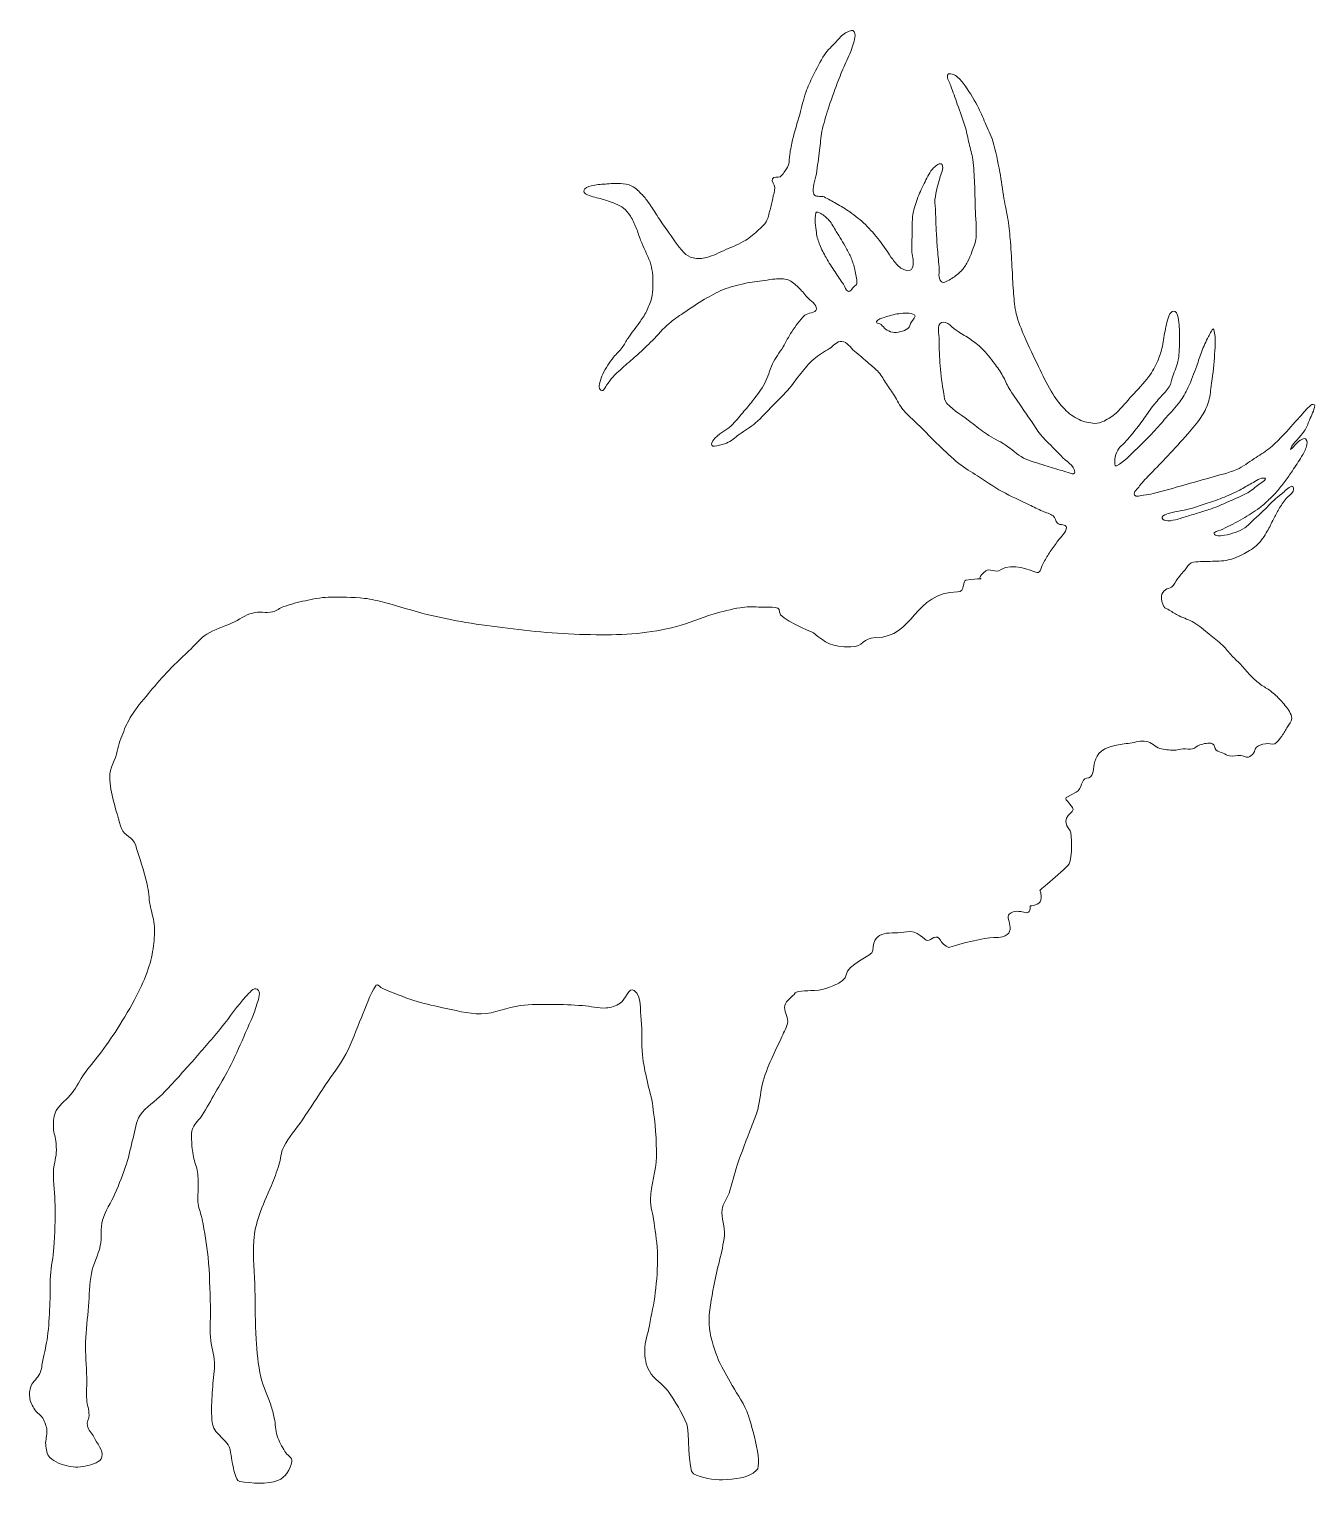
# Model space of a CAD drawing. Header units: inches. Extents: x -3.85 to 4.1, y -4.72 to 4.28.
import ezdxf

# ---------------------------------------------------------------- set-up
doc = ezdxf.new("R2010")
doc.units = ezdxf.units.IN
doc.header["$MEASUREMENT"] = 0
doc.layers.add('Layer 1', color=7, linetype='Continuous')

msp = doc.modelspace()

# ---------------------------------------------------------------- linework, layer by layer
at = {"layer": 'Layer 1', "lineweight": 5}
for points, knots in [([(3.149, 0.7765), (3.1504, 0.7917), (3.1628, 0.8047), (3.1744, 0.8147), (3.1744, 0.8147), (3.1849, 0.8237), (3.2023, 0.8218), (3.2125, 0.831), (3.2125, 0.831), (3.228, 0.845), (3.236, 0.8655), (3.2488, 0.8819), (3.2488, 0.8819), (3.2638, 0.9012), (3.2799, 0.9198), (3.2959, 0.9382), (3.2959, 0.9382), (3.3083, 0.9525), (3.3161, 0.9741), (3.334, 0.98), (3.334, 0.98), (3.3709, 0.9922), (3.4114, 0.986), (3.4501, 0.9891), (3.4501, 0.9891), (3.4876, 0.9921), (3.5259, 0.9897), (3.5626, 0.9982), (3.5626, 0.9982), (3.5974, 1.0063), (3.6307, 1.0214), (3.6623, 1.0382), (3.6623, 1.0382), (3.6915, 1.0537), (3.7203, 1.0714), (3.7439, 1.0945), (3.7439, 1.0945), (3.7681, 1.1181), (3.7859, 1.1476), (3.8038, 1.1762), (3.8038, 1.1762), (3.8186, 1.1999), (3.829, 1.226), (3.8419, 1.2507), (3.8419, 1.2507), (3.8526, 1.2714), (3.8623, 1.2927), (3.8745, 1.3125), (3.8745, 1.3125), (3.8884, 1.3351), (3.9033, 1.3572), (3.9199, 1.3779), (3.9199, 1.3779), (3.933, 1.3943), (3.9544, 1.4044), (3.9634, 1.4234), (3.9634, 1.4234), (3.9679, 1.4329), (3.9664, 1.4566), (3.9561, 1.4542), (3.9561, 1.4542), (3.9304, 1.4483), (3.9135, 1.4232), (3.8927, 1.407), (3.8927, 1.407), (3.876, 1.3941), (3.8592, 1.3813), (3.8437, 1.367), (3.8437, 1.367), (3.8216, 1.3467), (3.8018, 1.3242), (3.7802, 1.3034), (3.7802, 1.3034), (3.7595, 1.2836), (3.7378, 1.2648), (3.7167, 1.2453), (3.7167, 1.2453), (3.6991, 1.229), (3.6839, 1.2098), (3.6641, 1.1962), (3.6641, 1.1962), (3.6465, 1.1841), (3.6262, 1.1763), (3.6061, 1.169), (3.6061, 1.169), (3.5843, 1.1611), (3.5618, 1.1547), (3.539, 1.1508), (3.539, 1.1508), (3.5223, 1.148), (3.5047, 1.1452), (3.4882, 1.149), (3.4882, 1.149), (3.4815, 1.1505), (3.4706, 1.1605), (3.4755, 1.1654), (3.4755, 1.1654), (3.4891, 1.1789), (3.5109, 1.1804), (3.5281, 1.189), (3.5281, 1.189), (3.5695, 1.2095), (3.6114, 1.2294), (3.6514, 1.2526), (3.6514, 1.2526), (3.687, 1.2731), (3.7215, 1.2957), (3.7548, 1.3198), (3.7548, 1.3198), (3.7734, 1.3332), (3.7901, 1.3493), (3.8068, 1.365), (3.8068, 1.365), (3.8262, 1.3832), (3.8454, 1.4015), (3.8631, 1.4214), (3.8631, 1.4214), (3.8805, 1.441), (3.8964, 1.4621), (3.9121, 1.4831), (3.9121, 1.4831), (3.9284, 1.5051), (3.944, 1.5276), (3.9592, 1.5504), (3.9592, 1.5504), (3.9785, 1.5791), (3.9982, 1.6077), (4.0155, 1.6376), (4.0155, 1.6376), (4.0272, 1.658), (4.0405, 1.6784), (4.0463, 1.7012), (4.0463, 1.7012), (4.0499, 1.7154), (4.053, 1.7345), (4.0427, 1.7449), (4.0427, 1.7449), (4.0345, 1.7531), (4.0181, 1.7455), (4.0082, 1.7394), (4.0082, 1.7394), (3.9856, 1.7255), (3.9378, 1.6623), (3.9483, 1.6867), (3.9483, 1.6867), (3.9663, 1.7283), (4.0069, 1.7561), (4.0318, 1.7939), (4.0318, 1.7939), (4.0458, 1.8152), (4.0548, 1.8394), (4.0645, 1.863), (4.0645, 1.863), (4.0766, 1.8928), (4.094, 1.9218), (4.0971, 1.9539), (4.0971, 1.9539), (4.0979, 1.9617), (4.0798, 1.9605), (4.0735, 1.9557), (4.0735, 1.9557), (4.047, 1.9354), (4.0272, 1.9075), (4.0046, 1.883), (4.0046, 1.883), (3.9674, 1.8427), (3.9321, 1.8006), (3.8939, 1.7612), (3.8939, 1.7612), (3.868, 1.7345), (3.8413, 1.7081), (3.8123, 1.6849), (3.8123, 1.6849), (3.7843, 1.6626), (3.7534, 1.6442), (3.7234, 1.6249), (3.7234, 1.6249), (3.6875, 1.6018), (3.6537, 1.5745), (3.6145, 1.5577), (3.6145, 1.5577), (3.561, 1.5348), (3.5034, 1.5232), (3.4476, 1.5068), (3.4476, 1.5068), (3.3945, 1.4911), (3.3412, 1.4763), (3.2879, 1.4613), (3.2879, 1.4613), (3.2251, 1.4436), (3.1626, 1.4244), (3.0992, 1.4086), (3.0992, 1.4086), (3.0797, 1.4038), (3.0595, 1.4011), (3.0394, 1.3995), (3.0394, 1.3995), (3.0207, 1.3981), (2.9908, 1.3824), (2.9831, 1.3995), (2.9831, 1.3995), (2.9743, 1.4191), (3.0011, 1.4388), (3.014, 1.4559), (3.014, 1.4559), (3.0346, 1.4833), (3.0594, 1.5072), (3.0829, 1.5322), (3.0829, 1.5322), (3.1175, 1.569), (3.1537, 1.6043), (3.1881, 1.6413), (3.1881, 1.6413), (3.2299, 1.6861), (3.2715, 1.7311), (3.3115, 1.7776), (3.3115, 1.7776), (3.3399, 1.8105), (3.3692, 1.843), (3.3932, 1.8794), (3.3932, 1.8794), (3.4118, 1.9076), (3.4279, 1.9381), (3.4385, 1.9702), (3.4385, 1.9702), (3.4493, 2.003), (3.452, 2.0379), (3.4567, 2.072), (3.4567, 2.072), (3.4647, 2.1306), (3.4739, 2.1892), (3.4766, 2.2483), (3.4766, 2.2483), (3.4793, 2.3064), (3.4885, 2.3667), (3.473, 2.4228), (3.473, 2.4228), (3.4681, 2.4403), (3.4491, 2.395), (3.4403, 2.3792), (3.4403, 2.3792), (3.4242, 2.35), (3.4111, 2.3192), (3.3986, 2.2883), (3.3986, 2.2883), (3.3868, 2.2592), (3.3789, 2.2286), (3.3678, 2.1992), (3.3678, 2.1992), (3.3504, 2.1535), (3.3342, 2.1072), (3.3133, 2.0629), (3.3133, 2.0629), (3.299, 2.0325), (3.2824, 2.0028), (3.2625, 1.9757), (3.2625, 1.9757), (3.2375, 1.9414), (3.207, 1.9114), (3.1791, 1.8794), (3.1791, 1.8794), (3.1526, 1.849), (3.1269, 1.8178), (3.0992, 1.7885), (3.0992, 1.7885), (3.0676, 1.7548), (3.0354, 1.7215), (3.0013, 1.6903), (3.0013, 1.6903), (2.9591, 1.6518), (2.9218, 1.6048), (2.8706, 1.5795), (2.8706, 1.5795), (2.8579, 1.5732), (2.8603, 1.6071), (2.8616, 1.6213), (2.8616, 1.6213), (2.8634, 1.6409), (2.8691, 1.661), (2.8797, 1.6776), (2.8797, 1.6776), (2.8957, 1.7025), (2.9205, 1.7205), (2.9396, 1.743), (2.9396, 1.743), (2.9701, 1.7792), (2.9999, 1.8161), (3.0285, 1.8539), (3.0285, 1.8539), (3.0489, 1.881), (3.066, 1.9105), (3.0865, 1.9375), (3.0865, 1.9375), (3.1047, 1.9614), (3.1252, 1.9836), (3.1446, 2.0066), (3.1446, 2.0066), (3.1621, 2.0272), (3.1836, 2.045), (3.1972, 2.0684), (3.1972, 2.0684), (3.2088, 2.0882), (3.2117, 2.112), (3.219, 2.1338), (3.219, 2.1338), (3.2304, 2.1677), (3.247, 2.2003), (3.2535, 2.2356), (3.2535, 2.2356), (3.2611, 2.2774), (3.2604, 2.3203), (3.2607, 2.3628), (3.2607, 2.3628), (3.261, 2.4028), (3.2615, 2.4432), (3.2553, 2.4828), (3.2553, 2.4828), (3.2523, 2.5015), (3.2493, 2.5249), (3.2335, 2.5355), (3.2335, 2.5355), (3.2234, 2.5422), (3.2063, 2.53), (3.2008, 2.5191), (3.2008, 2.5191), (3.1844, 2.4866), (3.18, 2.4492), (3.1718, 2.4137), (3.1718, 2.4137), (3.1637, 2.3783), (3.1606, 2.3418), (3.1519, 2.3065), (3.1519, 2.3065), (3.1454, 2.2804), (3.1376, 2.2545), (3.1265, 2.2301), (3.1265, 2.2301), (3.1109, 2.1961), (3.0942, 2.1621), (3.072, 2.132), (3.072, 2.132), (3.0407, 2.0896), (3.0021, 2.053), (2.9668, 2.0139), (2.9668, 2.0139), (2.9344, 1.9779), (2.9047, 1.9391), (2.8688, 1.9066), (2.8688, 1.9066), (2.8468, 1.8867), (2.8211, 1.8706), (2.7944, 1.8575), (2.7944, 1.8575), (2.777, 1.8491), (2.7575, 1.8419), (2.7382, 1.843), (2.7382, 1.843), (2.7047, 1.845), (2.6707, 1.8524), (2.6402, 1.8666), (2.6402, 1.8666), (2.6072, 1.882), (2.5769, 1.9043), (2.5513, 1.9302), (2.5513, 1.9302), (2.5188, 1.9631), (2.492, 2.0017), (2.4679, 2.0411), (2.4679, 2.0411), (2.438, 2.0898), (2.4149, 2.1424), (2.3899, 2.1938), (2.3899, 2.1938), (2.3599, 2.2551), (2.3294, 2.3163), (2.3028, 2.3792), (2.3028, 2.3792), (2.2834, 2.4248), (2.2641, 2.471), (2.252, 2.5191), (2.252, 2.5191), (2.2416, 2.56), (2.2396, 2.6025), (2.2356, 2.6445), (2.2356, 2.6445), (2.2311, 2.6935), (2.2296, 2.7427), (2.2266, 2.7917), (2.2266, 2.7917), (2.223, 2.8493), (2.2204, 2.9069), (2.2157, 2.9644), (2.2157, 2.9644), (2.212, 3.0093), (2.2078, 3.0543), (2.2012, 3.0989), (2.2012, 3.0989), (2.1945, 3.144), (2.1834, 3.1884), (2.1758, 3.2334), (2.1758, 3.2334), (2.1665, 3.2878), (2.1609, 3.3428), (2.1504, 3.397), (2.1504, 3.397), (2.1379, 3.461), (2.1255, 3.5253), (2.1068, 3.5878), (2.1068, 3.5878), (2.0952, 3.6268), (2.0758, 3.6631), (2.0596, 3.7005), (2.0596, 3.7005), (2.0444, 3.7358), (2.0312, 3.7722), (2.0125, 3.8059), (2.0125, 3.8059), (1.9857, 3.8542), (1.9568, 3.9017), (1.9236, 3.9458), (1.9236, 3.9458), (1.9081, 3.9663), (1.89, 3.9865), (1.8673, 3.9985), (1.8673, 3.9985), (1.8556, 4.0048), (1.8311, 4.0095), (1.8274, 3.9967), (1.8274, 3.9967), (1.8209, 3.9743), (1.84, 3.9516), (1.8474, 3.9295), (1.8474, 3.9295), (1.86, 3.8917), (1.8742, 3.8544), (1.8873, 3.8168), (1.8873, 3.8168), (1.9044, 3.7678), (1.9233, 3.7193), (1.9381, 3.6696), (1.9381, 3.6696), (1.9475, 3.638), (1.9525, 3.6053), (1.9599, 3.5732), (1.9599, 3.5732), (1.9676, 3.5399), (1.9787, 3.5072), (1.9835, 3.4733), (1.9835, 3.4733), (1.9902, 3.4246), (1.992, 3.3752), (1.9943, 3.3261), (1.9943, 3.3261), (1.9968, 3.2752), (1.9966, 3.2243), (1.998, 3.1734), (1.998, 3.1734), (1.9996, 3.1128), (2.0079, 3.0521), (2.0034, 2.9916), (2.0034, 2.9916), (2.0012, 2.9615), (1.988, 2.933), (1.978, 2.9044), (1.978, 2.9044), (1.9704, 2.8826), (1.962, 2.861), (1.9508, 2.8408), (1.9508, 2.8408), (1.9401, 2.8214), (1.9281, 2.8022), (1.9127, 2.7863), (1.9127, 2.7863), (1.8951, 2.768), (1.8752, 2.751), (1.8528, 2.739), (1.8528, 2.739), (1.8328, 2.7283), (1.8042, 2.7035), (1.7875, 2.719), (1.7875, 2.719), (1.7647, 2.7403), (1.7782, 2.7807), (1.7748, 2.8117), (1.7748, 2.8117), (1.7704, 2.8522), (1.7671, 2.8929), (1.7639, 2.9335), (1.7639, 2.9335), (1.761, 2.971), (1.7586, 3.0086), (1.7567, 3.0462), (1.7567, 3.0462), (1.755, 3.0795), (1.7544, 3.1128), (1.753, 3.1461), (1.753, 3.1461), (1.752, 3.1734), (1.7475, 3.2007), (1.7494, 3.2279), (1.7494, 3.2279), (1.7511, 3.2526), (1.7586, 3.2765), (1.7639, 3.3006), (1.7639, 3.3006), (1.7682, 3.3201), (1.7744, 3.3392), (1.7784, 3.3588), (1.7784, 3.3588), (1.7841, 3.3865), (1.8075, 3.4181), (1.793, 3.4424), (1.793, 3.4424), (1.7833, 3.4585), (1.7536, 3.4357), (1.7403, 3.4224), (1.7403, 3.4224), (1.7167, 3.3987), (1.7034, 3.3665), (1.6877, 3.337), (1.6877, 3.337), (1.6712, 3.3058), (1.6565, 3.2737), (1.6442, 3.2407), (1.6442, 3.2407), (1.6316, 3.2069), (1.6188, 3.1727), (1.6133, 3.1371), (1.6133, 3.1371), (1.6066, 3.0933), (1.6093, 3.0486), (1.6079, 3.0044), (1.6079, 3.0044), (1.6069, 2.9735), (1.6048, 2.9426), (1.6061, 2.9117), (1.6061, 2.9117), (1.6073, 2.8819), (1.6178, 2.8523), (1.6151, 2.8226), (1.6151, 2.8226), (1.614, 2.8099), (1.6075, 2.7931), (1.5952, 2.7899), (1.5952, 2.7899), (1.5766, 2.785), (1.5552, 2.7924), (1.5389, 2.8026), (1.5389, 2.8026), (1.5179, 2.8158), (1.5034, 2.8375), (1.4881, 2.8572), (1.4881, 2.8572), (1.4591, 2.8946), (1.4358, 2.9362), (1.4065, 2.9735), (1.4065, 2.9735), (1.3795, 3.0078), (1.3509, 3.0413), (1.3194, 3.0716), (1.3194, 3.0716), (1.2897, 3.1003), (1.2568, 3.1256), (1.2233, 3.1498), (1.2233, 3.1498), (1.1962, 3.1693), (1.1669, 3.1857), (1.138, 3.2025), (1.138, 3.2025), (1.1137, 3.2166), (1.0895, 3.2315), (1.0636, 3.2425), (1.0636, 3.2425), (1.0433, 3.251), (1.007, 3.2397), (1.0001, 3.2606), (1.0001, 3.2606), (0.987, 3.3007), (1.0108, 3.3443), (1.0164, 3.386), (1.0164, 3.386), (1.0229, 3.4345), (1.0301, 3.4829), (1.0364, 3.5314), (1.0364, 3.5314), (1.0415, 3.5708), (1.0429, 3.6107), (1.0509, 3.6496), (1.0509, 3.6496), (1.0604, 3.6958), (1.0747, 3.7409), (1.089, 3.7859), (1.089, 3.7859), (1.1061, 3.8397), (1.1253, 3.893), (1.1452, 3.9458), (1.1452, 3.9458), (1.1598, 3.9845), (1.1766, 4.0222), (1.1924, 4.0603), (1.1924, 4.0603), (1.2075, 4.0967), (1.227, 4.1315), (1.2378, 4.1694), (1.2378, 4.1694), (1.2465, 4.1999), (1.2642, 4.2352), (1.2505, 4.2639), (1.2505, 4.2639), (1.2426, 4.2804), (1.2121, 4.2654), (1.1961, 4.2566), (1.1961, 4.2566), (1.1728, 4.2438), (1.1563, 4.2213), (1.138, 4.2021), (1.138, 4.2021), (1.1134, 4.1764), (1.0871, 4.1516), (1.0672, 4.1221), (1.0672, 4.1221), (1.0391, 4.0803), (1.0172, 4.0345), (0.9947, 3.9895), (0.9947, 3.9895), (0.9784, 3.9569), (0.963, 3.9238), (0.9511, 3.8895), (0.9511, 3.8895), (0.9357, 3.8449), (0.9257, 3.7986), (0.913, 3.7532), (0.913, 3.7532), (0.8985, 3.7011), (0.8826, 3.6493), (0.8695, 3.5969), (0.8695, 3.5969), (0.862, 3.5669), (0.8563, 3.5365), (0.8513, 3.506), (0.8513, 3.506), (0.8478, 3.4843), (0.8508, 3.4615), (0.8441, 3.4406), (0.8441, 3.4406), (0.8384, 3.423), (0.8259, 3.4083), (0.815, 3.3933), (0.815, 3.3933), (0.8083, 3.384), (0.8016, 3.3734), (0.7915, 3.3679), (0.7915, 3.3679), (0.7771, 3.3602), (0.7514, 3.3698), (0.7443, 3.3551), (0.7443, 3.3551), (0.7361, 3.3382), (0.7585, 3.3194), (0.7588, 3.3006), (0.7588, 3.3006), (0.7591, 3.2778), (0.7508, 3.2557), (0.7461, 3.2334), (0.7461, 3.2334), (0.7411, 3.2097), (0.7363, 3.1859), (0.7298, 3.1625), (0.7298, 3.1625), (0.723, 3.138), (0.7187, 3.112), (0.7062, 3.0898), (0.7062, 3.0898), (0.6952, 3.0704), (0.6774, 3.0556), (0.6608, 3.0407), (0.6608, 3.0407), (0.6349, 3.0174), (0.609, 2.9933), (0.5792, 2.9753), (0.5792, 2.9753), (0.5403, 2.9518), (0.4974, 2.9355), (0.4558, 2.9171), (0.4558, 2.9171), (0.4164, 2.8997), (0.3779, 2.8786), (0.3361, 2.8681), (0.3361, 2.8681), (0.3097, 2.8614), (0.281, 2.8604), (0.2544, 2.8662), (0.2544, 2.8662), (0.2328, 2.871), (0.2116, 2.8828), (0.1964, 2.899), (0.1964, 2.899), (0.1569, 2.9408), (0.1266, 2.9904), (0.093, 3.0371), (0.093, 3.0371), (0.0715, 3.0668), (0.0516, 3.0975), (0.0313, 3.128), (0.0313, 3.128), (0.0147, 3.1527), (-0.0005, 3.1783), (-0.0177, 3.2025), (-0.0177, 3.2025), (-0.0307, 3.2207), (-0.0436, 3.2393), (-0.0594, 3.2552), (-0.0594, 3.2552), (-0.0795, 3.2753), (-0.0996, 3.2966), (-0.1248, 3.3097), (-0.1248, 3.3097), (-0.1462, 3.3209), (-0.1714, 3.3242), (-0.1955, 3.3261), (-0.1955, 3.3261), (-0.2263, 3.3285), (-0.2573, 3.3249), (-0.2881, 3.3224), (-0.2881, 3.3224), (-0.3172, 3.3201), (-0.3472, 3.3202), (-0.3751, 3.3115), (-0.3751, 3.3115), (-0.3931, 3.306), (-0.4184, 3.299), (-0.4223, 3.2806), (-0.4223, 3.2806), (-0.4254, 3.2659), (-0.4016, 3.2575), (-0.3878, 3.2516), (-0.3878, 3.2516), (-0.359, 3.239), (-0.3271, 3.2354), (-0.2971, 3.2261), (-0.2971, 3.2261), (-0.2727, 3.2185), (-0.2481, 3.2109), (-0.2246, 3.2007), (-0.2246, 3.2007), (-0.2074, 3.1932), (-0.1899, 3.1854), (-0.1756, 3.1734), (-0.1756, 3.1734), (-0.1591, 3.1596), (-0.1454, 3.1424), (-0.1338, 3.1243), (-0.1338, 3.1243), (-0.1192, 3.1015), (-0.1082, 3.0765), (-0.0975, 3.0516), (-0.0975, 3.0516), (-0.087, 3.0268), (-0.0804, 3.0003), (-0.0703, 2.9753), (-0.0703, 2.9753), (-0.052, 2.93), (-0.0291, 2.8866), (-0.0123, 2.8408), (-0.0123, 2.8408), (-0.0048, 2.8204), (-0.0004, 2.7988), (0.0022, 2.7772), (0.0022, 2.7772), (0.0057, 2.7488), (0.0068, 2.7201), (0.0059, 2.6916), (0.0059, 2.6916), (0.005, 2.666), (0.0031, 2.6401), (-0.0032, 2.6153), (-0.0032, 2.6153), (-0.0103, 2.5876), (-0.0213, 2.5609), (-0.0341, 2.5353), (-0.0341, 2.5353), (-0.0462, 2.511), (-0.0621, 2.4886), (-0.0776, 2.4663), (-0.0776, 2.4663), (-0.1002, 2.4335), (-0.1256, 2.4027), (-0.1483, 2.37), (-0.1483, 2.37), (-0.1613, 2.3512), (-0.1709, 2.3301), (-0.1846, 2.3118), (-0.1846, 2.3118), (-0.2006, 2.2906), (-0.2204, 2.2725), (-0.2372, 2.2519), (-0.2372, 2.2519), (-0.25, 2.2361), (-0.2625, 2.22), (-0.2735, 2.2028), (-0.2735, 2.2028), (-0.285, 2.1848), (-0.2954, 2.1659), (-0.3043, 2.1465), (-0.3043, 2.1465), (-0.3118, 2.1301), (-0.3185, 2.1132), (-0.3224, 2.0956), (-0.3224, 2.0956), (-0.3252, 2.0832), (-0.3287, 2.0694), (-0.3243, 2.0575), (-0.3243, 2.0575), (-0.3216, 2.0503), (-0.3111, 2.0432), (-0.3043, 2.0466), (-0.3043, 2.0466), (-0.2923, 2.0526), (-0.2888, 2.0686), (-0.2807, 2.0793), (-0.2807, 2.0793), (-0.2677, 2.0964), (-0.2555, 2.1144), (-0.2408, 2.1301), (-0.2408, 2.1301), (-0.2198, 2.1526), (-0.1965, 2.173), (-0.1737, 2.1937), (-0.1737, 2.1937), (-0.1457, 2.2191), (-0.1162, 2.2427), (-0.0885, 2.2682), (-0.0885, 2.2682), (-0.0576, 2.2966), (-0.0275, 2.3259), (0.0022, 2.3554), (0.0022, 2.3554), (0.0371, 2.3901), (0.0688, 2.4282), (0.1056, 2.4608), (0.1056, 2.4608), (0.1325, 2.4847), (0.1629, 2.5042), (0.1927, 2.5244), (0.1927, 2.5244), (0.2361, 2.5539), (0.2797, 2.5833), (0.3251, 2.6098), (0.3251, 2.6098), (0.3627, 2.6318), (0.4006, 2.6538), (0.4411, 2.6698), (0.4411, 2.6698), (0.4839, 2.6866), (0.5287, 2.698), (0.5735, 2.7079), (0.5735, 2.7079), (0.6135, 2.7168), (0.6545, 2.7202), (0.6951, 2.7261), (0.6951, 2.7261), (0.7168, 2.7292), (0.7384, 2.7346), (0.7604, 2.7352), (0.7604, 2.7352), (0.7876, 2.7358), (0.8163, 2.7388), (0.842, 2.7297), (0.842, 2.7297), (0.866, 2.7212), (0.8847, 2.7014), (0.9036, 2.6843), (0.9036, 2.6843), (0.9236, 2.6662), (0.9407, 2.645), (0.9581, 2.6243), (0.9581, 2.6243), (0.9782, 2.6002), (1.02, 2.5811), (1.0161, 2.5498), (1.0161, 2.5498), (1.0127, 2.5227), (0.964, 2.5294), (0.9439, 2.5109), (0.9439, 2.5109), (0.9124, 2.4817), (0.8885, 2.4449), (0.8642, 2.4095), (0.8642, 2.4095), (0.8437, 2.3796), (0.8285, 2.3463), (0.8099, 2.3153), (0.8099, 2.3153), (0.7887, 2.2799), (0.7631, 2.2471), (0.7447, 2.2102), (0.7447, 2.2102), (0.7255, 2.1719), (0.7179, 2.1283), (0.6976, 2.0906), (0.6976, 2.0906), (0.6766, 2.0517), (0.648, 2.0173), (0.6215, 1.9819), (0.6215, 1.9819), (0.6024, 1.9566), (0.5815, 1.9326), (0.5609, 1.9085), (0.5609, 1.9085), (0.5377, 1.8814), (0.5152, 1.8537), (0.4901, 1.8285), (0.4901, 1.8285), (0.4511, 1.7894), (0.383, 1.7692), (0.3686, 1.7159), (0.3686, 1.7159), (0.3605, 1.6861), (0.4319, 1.7114), (0.4611, 1.7213), (0.4611, 1.7213), (0.4908, 1.7314), (0.5134, 1.7561), (0.5391, 1.774), (0.5391, 1.774), (0.5732, 1.7979), (0.6091, 1.8195), (0.6406, 1.8467), (0.6406, 1.8467), (0.6783, 1.8791), (0.7111, 1.9166), (0.7459, 1.9521), (0.7459, 1.9521), (0.7812, 1.9881), (0.8179, 2.023), (0.851, 2.0611), (0.851, 2.0611), (0.876, 2.0898), (0.8956, 2.1228), (0.92, 2.1519), (0.92, 2.1519), (0.9452, 2.1822), (0.97, 2.2133), (0.9998, 2.2391), (0.9998, 2.2391), (1.0297, 2.2651), (1.0643, 2.2851), (1.0977, 2.3064), (1.0977, 2.3064), (1.1224, 2.3221), (1.1448, 2.3531), (1.1739, 2.35), (1.1739, 2.35), (1.2065, 2.3465), (1.2265, 2.3108), (1.2519, 2.29), (1.2519, 2.29), (1.2821, 2.2653), (1.3114, 2.2395), (1.3407, 2.2137), (1.3407, 2.2137), (1.361, 2.1959), (1.3831, 2.1797), (1.4006, 2.1592), (1.4006, 2.1592), (1.4196, 2.137), (1.4332, 2.1108), (1.4496, 2.0865), (1.4496, 2.0865), (1.4659, 2.0623), (1.4827, 2.0384), (1.4985, 2.0139), (1.4985, 2.0139), (1.5171, 1.9851), (1.5308, 1.9528), (1.5529, 1.9266), (1.5529, 1.9266), (1.5892, 1.8839), (1.6329, 1.848), (1.6727, 1.8085), (1.6727, 1.8085), (1.706, 1.7754), (1.7384, 1.7411), (1.7724, 1.7086), (1.7724, 1.7086), (1.8133, 1.6696), (1.8534, 1.6294), (1.8976, 1.5941), (1.8976, 1.5941), (1.9334, 1.5656), (1.9734, 1.5427), (2.0118, 1.5178), (2.0118, 1.5178), (2.0623, 1.4852), (2.1117, 1.4508), (2.1642, 1.4215), (2.1642, 1.4215), (2.2183, 1.3914), (2.2754, 1.3669), (2.331, 1.3398), (2.331, 1.3398), (2.3588, 1.3263), (2.3865, 1.3128), (2.4145, 1.2998), (2.4145, 1.2998), (2.4361, 1.2898), (2.4612, 1.2857), (2.4798, 1.2707), (2.4798, 1.2707), (2.4935, 1.2597), (2.4937, 1.2369), (2.507, 1.2253), (2.507, 1.2253), (2.5221, 1.2122), (2.561, 1.2199), (2.5614, 1.1999), (2.5614, 1.1999), (2.562, 1.1669), (2.5273, 1.1435), (2.5091, 1.1161), (2.5091, 1.1161), (2.4942, 1.0938), (2.4768, 1.0732), (2.462, 1.0508), (2.462, 1.0508), (2.4478, 1.0297), (2.4358, 1.0071), (2.4221, 0.9856), (2.4221, 0.9856), (2.408, 0.9636), (2.4035, 0.9124), (2.3786, 0.9204), (2.3786, 0.9204), (2.3404, 0.9327), (2.2293, 0.9833), (2.1576, 0.9385), (2.1576, 0.9385), (2.119, 0.9144), (2.0857, 0.9491), (2.0634, 0.9313), (2.0634, 0.9313), (1.9632, 0.8511), (2.1249, 0.8974), (1.9403, 0.8733), (1.9403, 0.8733), (1.9173, 0.8703), (1.9376, 0.8009), (1.8895, 0.8009), (1.8895, 0.8009), (1.6186, 0.8009), (1.6197, 0.5183), (1.3823, 0.5183), (1.3823, 0.5183), (1.3017, 0.5183), (1.3088, 0.4603), (1.2302, 0.4603), (1.2302, 0.4603), (1.1093, 0.4603), (1.0746, 0.4862), (0.9983, 0.5473), (0.9983, 0.5473), (0.9867, 0.5566), (0.7812, 0.6332), (0.7882, 0.6777), (0.7882, 0.6777), (0.795, 0.7217), (0.702, 0.702), (0.6577, 0.7067), (0.6577, 0.7067), (0.6205, 0.7106), (0.5824, 0.7088), (0.5454, 0.703), (0.5454, 0.703), (0.489, 0.6943), (0.4336, 0.6793), (0.3788, 0.6632), (0.3788, 0.6632), (0.3018, 0.6406), (0.2282, 0.6068), (0.1505, 0.5871), (0.1505, 0.5871), (0.0708, 0.5669), (-0.0105, 0.552), (-0.0922, 0.5436), (-0.0922, 0.5436), (-0.1763, 0.535), (-0.2613, 0.5358), (-0.3458, 0.5364), (-0.3458, 0.5364), (-0.4365, 0.537), (-0.5272, 0.5407), (-0.6176, 0.5473), (-0.6176, 0.5473), (-0.7096, 0.554), (-0.8013, 0.565), (-0.8929, 0.5762), (-0.8929, 0.5762), (-0.9788, 0.5868), (-1.0648, 0.5979), (-1.1501, 0.6125), (-1.1501, 0.6125), (-1.2279, 0.6257), (-1.3054, 0.6408), (-1.382, 0.6596), (-1.382, 0.6596), (-1.4734, 0.6819), (-1.5626, 0.7123), (-1.6537, 0.7356), (-1.6537, 0.7356), (-1.6943, 0.7461), (-1.7352, 0.7571), (-1.7769, 0.761), (-1.7769, 0.761), (-1.8515, 0.768), (-1.9267, 0.7712), (-2.0015, 0.7683), (-2.0015, 0.7683), (-2.0491, 0.7664), (-2.0962, 0.7563), (-2.1428, 0.7465), (-2.1428, 0.7465), (-2.1881, 0.737), (-2.233, 0.7252), (-2.2769, 0.7103), (-2.2769, 0.7103), (-2.3009, 0.7021), (-2.3209, 0.6828), (-2.3457, 0.6777), (-2.3457, 0.6777), (-2.386, 0.6693), (-2.4292, 0.6814), (-2.4689, 0.6704), (-2.4689, 0.6704), (-2.5142, 0.658), (-2.553, 0.6285), (-2.5957, 0.6088), (-2.5957, 0.6088), (-2.6472, 0.5851), (-2.7034, 0.5702), (-2.7515, 0.54), (-2.7515, 0.54), (-2.7891, 0.5164), (-2.8172, 0.4801), (-2.8493, 0.4494), (-2.8493, 0.4494), (-2.8956, 0.4052), (-2.9427, 0.3616), (-2.987, 0.3154), (-2.987, 0.3154), (-3.026, 0.2746), (-3.0631, 0.2319), (-3.0993, 0.1886), (-3.0993, 0.1886), (-3.1368, 0.1437), (-3.1756, 0.0996), (-3.208, 0.0509), (-3.208, 0.0509), (-3.2313, 0.0159), (-3.2514, -0.0219), (-3.2659, -0.0614), (-3.2659, -0.0614), (-3.2805, -0.1009), (-3.2991, -0.1415), (-3.3062, -0.1831), (-3.3062, -0.1831), (-3.3148, -0.2334), (-3.3543, -0.2917), (-3.352, -0.3427), (-3.352, -0.3427), (-3.3495, -0.3969), (-3.3421, -0.4407), (-3.3284, -0.4932), (-3.3284, -0.4932), (-3.3167, -0.5375), (-3.2932, -0.619), (-3.2789, -0.6625), (-3.2789, -0.6625), (-3.2642, -0.7071), (-3.2072, -0.7157), (-3.1935, -0.7606), (-3.1935, -0.7606), (-3.1685, -0.8425), (-3.1412, -0.9238), (-3.121, -1.007), (-3.121, -1.007), (-3.111, -1.0485), (-3.1103, -1.0918), (-3.1029, -1.1338), (-3.1029, -1.1338), (-3.0958, -1.1739), (-3.081, -1.2128), (-3.0776, -1.2534), (-3.0776, -1.2534), (-3.0737, -1.2979), (-3.0753, -1.3431), (-3.0812, -1.3874), (-3.0812, -1.3874), (-3.0875, -1.4353), (-3.0982, -1.483), (-3.1138, -1.5287), (-3.1138, -1.5287), (-3.1333, -1.586), (-3.1585, -1.6415), (-3.1862, -1.6954), (-3.1862, -1.6954), (-3.2226, -1.7661), (-3.2632, -1.8347), (-3.3058, -1.9019), (-3.3058, -1.9019), (-3.3406, -1.9568), (-3.3796, -2.0089), (-3.4181, -2.0613), (-3.4181, -2.0613), (-3.4472, -2.1008), (-3.4804, -2.1372), (-3.5087, -2.1772), (-3.5087, -2.1772), (-3.536, -2.2158), (-3.5561, -2.2592), (-3.5848, -2.2968), (-3.5848, -2.2968), (-3.6143, -2.3355), (-3.6587, -2.363), (-3.6826, -2.4055), (-3.6826, -2.4055), (-3.6988, -2.4344), (-3.7001, -2.4701), (-3.7007, -2.5033), (-3.7007, -2.5033), (-3.7013, -2.5338), (-3.6896, -2.5635), (-3.6862, -2.5939), (-3.6862, -2.5939), (-3.6835, -2.6179), (-3.6808, -2.6422), (-3.6826, -2.6663), (-3.6826, -2.6663), (-3.6856, -2.7065), (-3.6998, -2.7456), (-3.7007, -2.7859), (-3.7007, -2.7859), (-3.7022, -2.8548), (-3.6904, -2.9235), (-3.6898, -2.9924), (-3.6898, -2.9924), (-3.6892, -3.0794), (-3.6913, -3.1664), (-3.6971, -3.2532), (-3.6971, -3.2532), (-3.701, -3.3115), (-3.7147, -3.3689), (-3.7188, -3.4271), (-3.7188, -3.4271), (-3.7232, -3.4898), (-3.7194, -3.5528), (-3.7224, -3.6155), (-3.7224, -3.6155), (-3.7255, -3.6784), (-3.7288, -3.7415), (-3.7369, -3.8039), (-3.7369, -3.8039), (-3.7433, -3.8528), (-3.756, -3.9006), (-3.7659, -3.9488), (-3.7659, -3.9488), (-3.7717, -3.9767), (-3.7723, -4.0063), (-3.784, -4.0322), (-3.784, -4.0322), (-3.7969, -4.0605), (-3.8269, -4.0793), (-3.8384, -4.1083), (-3.8384, -4.1083), (-3.8482, -4.1331), (-3.8505, -4.1617), (-3.8456, -4.188), (-3.8456, -4.188), (-3.8405, -4.2156), (-3.825, -4.2407), (-3.8094, -4.264), (-3.8094, -4.264), (-3.798, -4.2811), (-3.7761, -4.2898), (-3.7659, -4.3075), (-3.7659, -4.3075), (-3.7526, -4.3307), (-3.7435, -4.357), (-3.7406, -4.3836), (-3.7406, -4.3836), (-3.7374, -4.4125), (-3.7509, -4.4416), (-3.7478, -4.4706), (-3.7478, -4.4706), (-3.7448, -4.4983), (-3.7427, -4.5311), (-3.7224, -4.5503), (-3.7224, -4.5503), (-3.6915, -4.5796), (-3.6482, -4.5955), (-3.6065, -4.6046), (-3.6065, -4.6046), (-3.5687, -4.6129), (-3.5278, -4.6114), (-3.4906, -4.601), (-3.4906, -4.601), (-3.4567, -4.5915), (-3.4077, -4.581), (-3.4, -4.5466), (-3.4, -4.5466), (-3.3903, -4.5033), (-3.4318, -4.4636), (-3.4507, -4.4235), (-3.4507, -4.4235), (-3.462, -4.3995), (-3.485, -4.3805), (-3.4906, -4.3546), (-3.4906, -4.3546), (-3.4952, -4.3331), (-3.4792, -4.3114), (-3.4797, -4.2894), (-3.4797, -4.2894), (-3.4804, -4.2565), (-3.4921, -4.2245), (-3.4942, -4.1916), (-3.4942, -4.1916), (-3.497, -4.147), (-3.4933, -4.1022), (-3.4942, -4.0575), (-3.4942, -4.0575), (-3.4957, -3.9838), (-3.5032, -3.9102), (-3.5014, -3.8365), (-3.5014, -3.8365), (-3.4996, -3.7626), (-3.4896, -3.6892), (-3.4833, -3.6155), (-3.4833, -3.6155), (-3.4775, -3.5479), (-3.4781, -3.4793), (-3.4652, -3.4126), (-3.4652, -3.4126), (-3.4539, -3.3542), (-3.423, -3.3007), (-3.4109, -3.2424), (-3.4109, -3.2424), (-3.4, -3.1901), (-3.4108, -3.1343), (-3.3964, -3.083), (-3.3964, -3.083), (-3.3802, -3.0252), (-3.3438, -2.9751), (-3.3203, -2.9199), (-3.3203, -2.9199), (-3.2943, -2.8591), (-3.2683, -2.798), (-3.2478, -2.7351), (-3.2478, -2.7351), (-3.2308, -2.6831), (-3.2226, -2.6285), (-3.208, -2.5757), (-3.208, -2.5757), (-3.1948, -2.5283), (-3.1918, -2.4754), (-3.1645, -2.4344), (-3.1645, -2.4344), (-3.1294, -2.3818), (-3.0708, -2.3494), (-3.0268, -2.304), (-3.0268, -2.304), (-2.9596, -2.2346), (-2.8952, -2.1626), (-2.8312, -2.0903), (-2.8312, -2.0903), (-2.7733, -2.0249), (-2.7165, -1.9584), (-2.6609, -1.891), (-2.6609, -1.891), (-2.609, -1.828), (-2.5646, -1.7585), (-2.5087, -1.699), (-2.5087, -1.699), (-2.4902, -1.6792), (-2.4628, -1.641), (-2.4399, -1.6555), (-2.4399, -1.6555), (-2.4154, -1.671), (-2.432, -1.7146), (-2.4399, -1.7425), (-2.4399, -1.7425), (-2.4602, -1.8139), (-2.4938, -1.8808), (-2.5232, -1.949), (-2.5232, -1.949), (-2.5518, -2.0149), (-2.5811, -2.0806), (-2.6138, -2.1446), (-2.6138, -2.1446), (-2.6404, -2.1966), (-2.6716, -2.2461), (-2.7008, -2.2968), (-2.7008, -2.2968), (-2.7272, -2.3427), (-2.7521, -2.3896), (-2.7805, -2.4344), (-2.7805, -2.4344), (-2.798, -2.4622), (-2.8255, -2.484), (-2.8384, -2.5141), (-2.8384, -2.5141), (-2.848, -2.5364), (-2.8462, -2.5623), (-2.8457, -2.5866), (-2.8457, -2.5866), (-2.845, -2.6218), (-2.8411, -2.657), (-2.8348, -2.6917), (-2.8348, -2.6917), (-2.829, -2.7237), (-2.8142, -2.7537), (-2.8095, -2.7859), (-2.8095, -2.7859), (-2.8045, -2.8193), (-2.8064, -2.8535), (-2.8058, -2.8873), (-2.8058, -2.8873), (-2.8053, -2.9187), (-2.8099, -2.9504), (-2.8058, -2.9815), (-2.8058, -2.9815), (-2.8014, -3.0149), (-2.7866, -3.0462), (-2.7805, -3.0793), (-2.7805, -3.0793), (-2.7661, -3.1562), (-2.7516, -3.2333), (-2.7442, -3.3112), (-2.7442, -3.3112), (-2.7347, -3.4123), (-2.7327, -3.514), (-2.7297, -3.6155), (-2.7297, -3.6155), (-2.7279, -3.6795), (-2.7344, -3.7437), (-2.7297, -3.8075), (-2.7297, -3.8075), (-2.7259, -3.86), (-2.7069, -3.9108), (-2.7044, -3.9633), (-2.7044, -3.9633), (-2.702, -4.0129), (-2.7123, -4.0623), (-2.7153, -4.1119), (-2.7153, -4.1119), (-2.7183, -4.1638), (-2.724, -4.2157), (-2.7225, -4.2677), (-2.7225, -4.2677), (-2.7215, -4.3018), (-2.7217, -4.3378), (-2.708, -4.3691), (-2.708, -4.3691), (-2.6953, -4.3981), (-2.6664, -4.417), (-2.6464, -4.4416), (-2.6464, -4.4416), (-2.635, -4.4556), (-2.6208, -4.4683), (-2.6138, -4.485), (-2.6138, -4.485), (-2.6047, -4.5067), (-2.6042, -4.5309), (-2.5993, -4.5539), (-2.5993, -4.5539), (-2.5921, -4.5877), (-2.589, -4.6227), (-2.5776, -4.6553), (-2.5776, -4.6553), (-2.5718, -4.6718), (-2.5659, -4.6965), (-2.5486, -4.6988), (-2.5486, -4.6988), (-2.4696, -4.7095), (-2.384, -4.72), (-2.3095, -4.6916), (-2.3095, -4.6916), (-2.265, -4.6746), (-2.2366, -4.622), (-2.2262, -4.5756), (-2.2262, -4.5756), (-2.2207, -4.5511), (-2.2572, -4.5359), (-2.2696, -4.514), (-2.2696, -4.514), (-2.2875, -4.4826), (-2.3058, -4.4507), (-2.3167, -4.4162), (-2.3167, -4.4162), (-2.3278, -4.3812), (-2.3274, -4.3435), (-2.3348, -4.3075), (-2.3348, -4.3075), (-2.3407, -4.2794), (-2.3476, -4.2515), (-2.3566, -4.2242), (-2.3566, -4.2242), (-2.3754, -4.1668), (-2.405, -4.1128), (-2.4182, -4.0539), (-2.4182, -4.0539), (-2.4354, -3.9767), (-2.4419, -3.8973), (-2.4472, -3.8184), (-2.4472, -3.8184), (-2.4539, -3.7172), (-2.452, -3.6155), (-2.4544, -3.5141), (-2.4544, -3.5141), (-2.4568, -3.4127), (-2.4672, -3.3111), (-2.4616, -3.2098), (-2.4616, -3.2098), (-2.4587, -3.1568), (-2.4452, -3.1045), (-2.429, -3.054), (-2.429, -3.054), (-2.4088, -2.9905), (-2.3774, -2.9311), (-2.353, -2.8692), (-2.353, -2.8692), (-2.3364, -2.8273), (-2.3195, -2.7854), (-2.3059, -2.7424), (-2.3059, -2.7424), (-2.2941, -2.7056), (-2.2947, -2.6644), (-2.2769, -2.6301), (-2.2769, -2.6301), (-2.2457, -2.57), (-2.1988, -2.5195), (-2.1609, -2.4634), (-2.1609, -2.4634), (-2.1131, -2.3927), (-2.0667, -2.3209), (-2.0196, -2.2497), (-2.0196, -2.2497), (-1.9774, -2.1857), (-1.929, -2.1253), (-1.8928, -2.0577), (-1.8928, -2.0577), (-1.8538, -1.9847), (-1.8284, -1.9051), (-1.795, -1.8294), (-1.795, -1.8294), (-1.7656, -1.7626), (-1.7476, -1.6889), (-1.7044, -1.6301), (-1.7044, -1.6301), (-1.6955, -1.618), (-1.6786, -1.6462), (-1.6646, -1.6519), (-1.6646, -1.6519), (-1.6012, -1.6776), (-1.5377, -1.7035), (-1.4726, -1.7243), (-1.4726, -1.7243), (-1.4168, -1.7422), (-1.3597, -1.7563), (-1.3023, -1.7678), (-1.3023, -1.7678), (-1.2207, -1.7841), (-1.1391, -1.8095), (-1.0559, -1.8077), (-1.0559, -1.8077), (-0.9733, -1.8058), (-0.8951, -1.7678), (-0.8132, -1.7569), (-0.8132, -1.7569), (-0.7485, -1.7484), (-0.6828, -1.7497), (-0.6176, -1.7497), (-0.6176, -1.7497), (-0.5547, -1.7497), (-0.4919, -1.7529), (-0.4292, -1.7569), (-0.4292, -1.7569), (-0.3807, -1.7601), (-0.3327, -1.7745), (-0.2842, -1.7714), (-0.2842, -1.7714), (-0.2538, -1.7695), (-0.2232, -1.7586), (-0.1973, -1.7425), (-0.1973, -1.7425), (-0.164, -1.7216), (-0.1414, -1.6386), (-0.1103, -1.6628), (-0.1103, -1.6628), (-0.0613, -1.7009), (-0.0747, -1.7823), (-0.0669, -1.8439), (-0.0669, -1.8439), (-0.0577, -1.9158), (-0.0666, -1.9891), (-0.0596, -2.0613), (-0.0596, -2.0613), (-0.0545, -2.115), (-0.0415, -2.1678), (-0.0306, -2.2207), (-0.0306, -2.2207), (-0.0197, -2.2741), (-0.0011, -2.326), (0.0056, -2.3801), (0.0056, -2.3801), (0.0183, -2.4834), (0.03, -2.5876), (0.0273, -2.6917), (0.0273, -2.6917), (0.0251, -2.7794), (-0.0058, -2.8648), (-0.0089, -2.9525), (-0.0089, -2.9525), (-0.0106, -3.0013), (0.0068, -3.049), (0.0128, -3.0974), (0.0128, -3.0974), (0.0213, -3.1649), (0.0334, -3.2323), (0.0346, -3.3003), (0.0346, -3.3003), (0.0359, -3.3777), (0.0291, -3.4553), (0.0201, -3.5322), (0.0201, -3.5322), (0.0121, -3.6004), (-0.0037, -3.6675), (-0.0161, -3.7351), (-0.0161, -3.7351), (-0.0255, -3.7859), (-0.0451, -3.8356), (-0.0451, -3.8873), (-0.0451, -3.8873), (-0.0451, -3.9318), (-0.0382, -3.979), (-0.0161, -4.0177), (-0.0161, -4.0177), (0.0118, -4.0666), (0.0671, -4.0949), (0.0998, -4.1409), (0.0998, -4.1409), (0.1449, -4.2043), (0.1843, -4.2725), (0.2157, -4.3437), (0.2157, -4.3437), (0.2306, -4.3775), (0.222, -4.6362), (0.2556, -4.6517), (0.2556, -4.6517), (0.3064, -4.6752), (0.3808, -4.691), (0.4367, -4.6879), (0.4367, -4.6879), (0.5115, -4.6838), (0.5918, -4.6806), (0.6469, -4.63), (0.6469, -4.63), (0.6891, -4.5911), (0.6073, -4.317), (0.5853, -4.264), (0.5853, -4.264), (0.5587, -4.2002), (0.5169, -4.1437), (0.4838, -4.0829), (0.4838, -4.0829), (0.4565, -4.0326), (0.4239, -3.9845), (0.4041, -3.9307), (0.4041, -3.9307), (0.3801, -3.8653), (0.3568, -3.7975), (0.3534, -3.7278), (0.3534, -3.7278), (0.3495, -3.6476), (0.3689, -3.5679), (0.3824, -3.4887), (0.3824, -3.4887), (0.4003, -3.3841), (0.4362, -3.2826), (0.4476, -3.1772), (0.4476, -3.1772), (0.4533, -3.1241), (0.4272, -3.0708), (0.4331, -3.0177), (0.4331, -3.0177), (0.4372, -2.9812), (0.4647, -2.9511), (0.4766, -2.9163), (0.4766, -2.9163), (0.4961, -2.8592), (0.5081, -2.7996), (0.5273, -2.7424), (0.5273, -2.7424), (0.554, -2.6631), (0.5853, -2.5854), (0.6142, -2.5069), (0.6142, -2.5069), (0.6276, -2.4707), (0.6445, -2.4356), (0.6541, -2.3982), (0.6541, -2.3982), (0.6687, -2.3411), (0.6707, -2.2811), (0.6867, -2.2243), (0.6867, -2.2243), (0.7022, -2.1695), (0.7262, -2.1174), (0.7483, -2.0649), (0.7483, -2.0649), (0.7649, -2.0256), (0.7858, -1.9882), (0.8026, -1.949), (0.8026, -1.949), (0.816, -1.9181), (0.8357, -1.8883), (0.8389, -1.8548), (0.8389, -1.8548), (0.842, -1.8218), (0.8123, -1.789), (0.8208, -1.7569), (0.8208, -1.7569), (0.8295, -1.7238), (0.8667, -1.7056), (0.886, -1.6772), (0.886, -1.6772), (0.8936, -1.666), (0.9919, -1.6636), (1.0052, -1.6636), (1.0052, -1.6636), (1.0636, -1.6636), (1.2011, -1.6118), (1.2011, -1.5673), (1.2011, -1.5673), (1.2011, -1.5029), (1.3661, -1.449), (1.3661, -1.4165), (1.3661, -1.4165), (1.3661, -1.2754), (1.4796, -1.3196), (1.5747, -1.3002), (1.5747, -1.3002), (1.6413, -1.2867), (1.6841, -1.3548), (1.7035, -1.3548), (1.7035, -1.3548), (1.7261, -1.3548), (1.7602, -1.3066), (1.7833, -1.3529), (1.7833, -1.3529), (1.7924, -1.3712), (1.8269, -1.4016), (1.8413, -1.3965), (1.8413, -1.3965), (1.906, -1.374), (2.0558, -1.3367), (2.1142, -1.3367), (2.1142, -1.3367), (2.2843, -1.3367), (2.1776, -1.2168), (2.2084, -1.1918), (2.2084, -1.1918), (2.2756, -1.1371), (2.3388, -1.2321), (2.3388, -1.141), (2.3388, -1.141), (2.3388, -1.1392), (2.4003, -1.137), (2.404, -1.1048), (2.404, -1.1048), (2.415, -1.009), (2.3587, -1.0803), (2.462, -0.9889), (2.462, -0.9889), (2.495, -0.9596), (2.564, -0.9047), (2.5779, -0.8802), (2.5779, -0.8802), (2.5981, -0.8444), (2.5977, -0.693), (2.5851, -0.6773), (2.5851, -0.6773), (2.508, -0.5808), (2.6243, -0.5684), (2.5996, -0.5324), (2.5996, -0.5324), (2.5533, -0.4647), (2.5275, -0.4851), (2.6214, -0.4382), (2.6214, -0.4382), (2.6624, -0.4177), (2.6504, -0.3554), (2.6866, -0.3512), (2.6866, -0.3512), (2.7764, -0.3409), (2.6639, -0.1949), (2.8605, -0.1484), (2.8605, -0.1484), (2.8914, -0.141), (2.9232, -0.1379), (2.9547, -0.1339), (2.9547, -0.1339), (2.9884, -0.1295), (3.0226, -0.1171), (3.0561, -0.123), (3.0561, -0.123), (3.087, -0.1284), (3.1096, -0.1569), (3.1395, -0.1665), (3.1395, -0.1665), (3.1673, -0.1753), (3.1972, -0.1766), (3.2264, -0.1773), (3.2264, -0.1773), (3.2459, -0.1778), (3.2649, -0.1713), (3.2844, -0.1701), (3.2844, -0.1701), (3.3037, -0.1689), (3.3236, -0.1748), (3.3423, -0.1701), (3.3423, -0.1701), (3.3586, -0.166), (3.3696, -0.149), (3.3858, -0.1447), (3.3858, -0.1447), (3.4116, -0.1379), (3.4401, -0.1293), (3.4655, -0.1375), (3.4655, -0.1375), (3.4799, -0.1421), (3.476, -0.1673), (3.4873, -0.1773), (3.4873, -0.1773), (3.499, -0.1878), (3.5163, -0.1892), (3.5307, -0.1955), (3.5307, -0.1955), (3.5441, -0.2013), (3.5561, -0.2116), (3.5706, -0.2136), (3.5706, -0.2136), (3.5934, -0.2166), (3.6165, -0.2085), (3.6394, -0.2099), (3.6394, -0.2099), (3.6555, -0.2109), (3.6707, -0.2237), (3.6865, -0.2208), (3.6865, -0.2208), (3.7001, -0.2184), (3.7104, -0.2061), (3.7191, -0.1955), (3.7191, -0.1955), (3.7277, -0.185), (3.7267, -0.1676), (3.7372, -0.1592), (3.7372, -0.1592), (3.7525, -0.147), (3.7724, -0.1412), (3.7916, -0.1375), (3.7916, -0.1375), (3.8106, -0.1338), (3.832, -0.1456), (3.8496, -0.1375), (3.8496, -0.1375), (3.8689, -0.1285), (3.8801, -0.1074), (3.893, -0.0904), (3.893, -0.0904), (3.9068, -0.0722), (3.918, -0.0522), (3.9293, -0.0324), (3.9293, -0.0324), (3.9386, -0.016), (3.9525, -0.0005), (3.9546, 0.0183), (3.9546, 0.0183), (3.9564, 0.0335), (3.9481, 0.0488), (3.9401, 0.0618), (3.9401, 0.0618), (3.9249, 0.0867), (3.9055, 0.109), (3.8858, 0.1306), (3.8858, 0.1306), (3.8668, 0.1514), (3.8463, 0.1711), (3.8242, 0.1886), (3.8242, 0.1886), (3.805, 0.2038), (3.7821, 0.2137), (3.7626, 0.2284), (3.7626, 0.2284), (3.7421, 0.2439), (3.7228, 0.261), (3.7046, 0.2792), (3.7046, 0.2792), (3.6841, 0.2997), (3.6666, 0.3232), (3.6467, 0.3444), (3.6467, 0.3444), (3.6268, 0.3655), (3.605, 0.3848), (3.5851, 0.406), (3.5851, 0.406), (3.5651, 0.4271), (3.5482, 0.4512), (3.5271, 0.4712), (3.5271, 0.4712), (3.501, 0.496), (3.472, 0.5176), (3.4438, 0.54), (3.4438, 0.54), (3.4128, 0.5647), (3.3834, 0.5919), (3.3496, 0.6125), (3.3496, 0.6125), (3.3214, 0.6296), (3.2885, 0.6376), (3.259, 0.6523), (3.259, 0.6523), (3.2377, 0.663), (3.2177, 0.6761), (3.1974, 0.6886), (3.1974, 0.6886), (3.1863, 0.6954), (3.1711, 0.6988), (3.1648, 0.7103), (3.1648, 0.7103), (3.1539, 0.7302), (3.147, 0.7539), (3.149, 0.7765)], [0, 0, 0, 0, 0.002062, 0.002062, 0.002062, 0.002062, 0.004124, 0.004124, 0.004124, 0.004124, 0.006186, 0.006186, 0.006186, 0.006186, 0.008247, 0.008247, 0.008247, 0.008247, 0.010309, 0.010309, 0.010309, 0.010309, 0.012371, 0.012371, 0.012371, 0.012371, 0.014433, 0.014433, 0.014433, 0.014433, 0.016495, 0.016495, 0.016495, 0.016495, 0.018557, 0.018557, 0.018557, 0.018557, 0.020619, 0.020619, 0.020619, 0.020619, 0.02268, 0.02268, 0.02268, 0.02268, 0.024742, 0.024742, 0.024742, 0.024742, 0.026804, 0.026804, 0.026804, 0.026804, 0.028866, 0.028866, 0.028866, 0.028866, 0.030928, 0.030928, 0.030928, 0.030928, 0.03299, 0.03299, 0.03299, 0.03299, 0.035052, 0.035052, 0.035052, 0.035052, 0.037113, 0.037113, 0.037113, 0.037113, 0.039175, 0.039175, 0.039175, 0.039175, 0.041237, 0.041237, 0.041237, 0.041237, 0.043299, 0.043299, 0.043299, 0.043299, 0.045361, 0.045361, 0.045361, 0.045361, 0.047423, 0.047423, 0.047423, 0.047423, 0.049485, 0.049485, 0.049485, 0.049485, 0.051546, 0.051546, 0.051546, 0.051546, 0.053608, 0.053608, 0.053608, 0.053608, 0.05567, 0.05567, 0.05567, 0.05567, 0.057732, 0.057732, 0.057732, 0.057732, 0.059794, 0.059794, 0.059794, 0.059794, 0.061856, 0.061856, 0.061856, 0.061856, 0.063918, 0.063918, 0.063918, 0.063918, 0.065979, 0.065979, 0.065979, 0.065979, 0.068041, 0.068041, 0.068041, 0.068041, 0.070103, 0.070103, 0.070103, 0.070103, 0.072165, 0.072165, 0.072165, 0.072165, 0.074227, 0.074227, 0.074227, 0.074227, 0.076289, 0.076289, 0.076289, 0.076289, 0.078351, 0.078351, 0.078351, 0.078351, 0.080412, 0.080412, 0.080412, 0.080412, 0.082474, 0.082474, 0.082474, 0.082474, 0.084536, 0.084536, 0.084536, 0.084536, 0.086598, 0.086598, 0.086598, 0.086598, 0.08866, 0.08866, 0.08866, 0.08866, 0.090722, 0.090722, 0.090722, 0.090722, 0.092784, 0.092784, 0.092784, 0.092784, 0.094845, 0.094845, 0.094845, 0.094845, 0.096907, 0.096907, 0.096907, 0.096907, 0.098969, 0.098969, 0.098969, 0.098969, 0.101031, 0.101031, 0.101031, 0.101031, 0.103093, 0.103093, 0.103093, 0.103093, 0.105155, 0.105155, 0.105155, 0.105155, 0.107216, 0.107216, 0.107216, 0.107216, 0.109278, 0.109278, 0.109278, 0.109278, 0.11134, 0.11134, 0.11134, 0.11134, 0.113402, 0.113402, 0.113402, 0.113402, 0.115464, 0.115464, 0.115464, 0.115464, 0.117526, 0.117526, 0.117526, 0.117526, 0.119588, 0.119588, 0.119588, 0.119588, 0.121649, 0.121649, 0.121649, 0.121649, 0.123711, 0.123711, 0.123711, 0.123711, 0.125773, 0.125773, 0.125773, 0.125773, 0.127835, 0.127835, 0.127835, 0.127835, 0.129897, 0.129897, 0.129897, 0.129897, 0.131959, 0.131959, 0.131959, 0.131959, 0.134021, 0.134021, 0.134021, 0.134021, 0.136082, 0.136082, 0.136082, 0.136082, 0.138144, 0.138144, 0.138144, 0.138144, 0.140206, 0.140206, 0.140206, 0.140206, 0.142268, 0.142268, 0.142268, 0.142268, 0.14433, 0.14433, 0.14433, 0.14433, 0.146392, 0.146392, 0.146392, 0.146392, 0.148454, 0.148454, 0.148454, 0.148454, 0.150515, 0.150515, 0.150515, 0.150515, 0.152577, 0.152577, 0.152577, 0.152577, 0.154639, 0.154639, 0.154639, 0.154639, 0.156701, 0.156701, 0.156701, 0.156701, 0.158763, 0.158763, 0.158763, 0.158763, 0.160825, 0.160825, 0.160825, 0.160825, 0.162887, 0.162887, 0.162887, 0.162887, 0.164948, 0.164948, 0.164948, 0.164948, 0.16701, 0.16701, 0.16701, 0.16701, 0.169072, 0.169072, 0.169072, 0.169072, 0.171134, 0.171134, 0.171134, 0.171134, 0.173196, 0.173196, 0.173196, 0.173196, 0.175258, 0.175258, 0.175258, 0.175258, 0.17732, 0.17732, 0.17732, 0.17732, 0.179381, 0.179381, 0.179381, 0.179381, 0.181443, 0.181443, 0.181443, 0.181443, 0.183505, 0.183505, 0.183505, 0.183505, 0.185567, 0.185567, 0.185567, 0.185567, 0.187629, 0.187629, 0.187629, 0.187629, 0.189691, 0.189691, 0.189691, 0.189691, 0.191753, 0.191753, 0.191753, 0.191753, 0.193814, 0.193814, 0.193814, 0.193814, 0.195876, 0.195876, 0.195876, 0.195876, 0.197938, 0.197938, 0.197938, 0.197938, 0.2, 0.2, 0.2, 0.2, 0.202062, 0.202062, 0.202062, 0.202062, 0.204124, 0.204124, 0.204124, 0.204124, 0.206186, 0.206186, 0.206186, 0.206186, 0.208247, 0.208247, 0.208247, 0.208247, 0.210309, 0.210309, 0.210309, 0.210309, 0.212371, 0.212371, 0.212371, 0.212371, 0.214433, 0.214433, 0.214433, 0.214433, 0.216495, 0.216495, 0.216495, 0.216495, 0.218557, 0.218557, 0.218557, 0.218557, 0.220619, 0.220619, 0.220619, 0.220619, 0.22268, 0.22268, 0.22268, 0.22268, 0.224742, 0.224742, 0.224742, 0.224742, 0.226804, 0.226804, 0.226804, 0.226804, 0.228866, 0.228866, 0.228866, 0.228866, 0.230928, 0.230928, 0.230928, 0.230928, 0.23299, 0.23299, 0.23299, 0.23299, 0.235052, 0.235052, 0.235052, 0.235052, 0.237113, 0.237113, 0.237113, 0.237113, 0.239175, 0.239175, 0.239175, 0.239175, 0.241237, 0.241237, 0.241237, 0.241237, 0.243299, 0.243299, 0.243299, 0.243299, 0.245361, 0.245361, 0.245361, 0.245361, 0.247423, 0.247423, 0.247423, 0.247423, 0.249485, 0.249485, 0.249485, 0.249485, 0.251546, 0.251546, 0.251546, 0.251546, 0.253608, 0.253608, 0.253608, 0.253608, 0.25567, 0.25567, 0.25567, 0.25567, 0.257732, 0.257732, 0.257732, 0.257732, 0.259794, 0.259794, 0.259794, 0.259794, 0.261856, 0.261856, 0.261856, 0.261856, 0.263918, 0.263918, 0.263918, 0.263918, 0.265979, 0.265979, 0.265979, 0.265979, 0.268041, 0.268041, 0.268041, 0.268041, 0.270103, 0.270103, 0.270103, 0.270103, 0.272165, 0.272165, 0.272165, 0.272165, 0.274227, 0.274227, 0.274227, 0.274227, 0.276289, 0.276289, 0.276289, 0.276289, 0.278351, 0.278351, 0.278351, 0.278351, 0.280412, 0.280412, 0.280412, 0.280412, 0.282474, 0.282474, 0.282474, 0.282474, 0.284536, 0.284536, 0.284536, 0.284536, 0.286598, 0.286598, 0.286598, 0.286598, 0.28866, 0.28866, 0.28866, 0.28866, 0.290722, 0.290722, 0.290722, 0.290722, 0.292784, 0.292784, 0.292784, 0.292784, 0.294845, 0.294845, 0.294845, 0.294845, 0.296907, 0.296907, 0.296907, 0.296907, 0.298969, 0.298969, 0.298969, 0.298969, 0.301031, 0.301031, 0.301031, 0.301031, 0.303093, 0.303093, 0.303093, 0.303093, 0.305155, 0.305155, 0.305155, 0.305155, 0.307216, 0.307216, 0.307216, 0.307216, 0.309278, 0.309278, 0.309278, 0.309278, 0.31134, 0.31134, 0.31134, 0.31134, 0.313402, 0.313402, 0.313402, 0.313402, 0.315464, 0.315464, 0.315464, 0.315464, 0.317526, 0.317526, 0.317526, 0.317526, 0.319588, 0.319588, 0.319588, 0.319588, 0.321649, 0.321649, 0.321649, 0.321649, 0.323711, 0.323711, 0.323711, 0.323711, 0.325773, 0.325773, 0.325773, 0.325773, 0.327835, 0.327835, 0.327835, 0.327835, 0.329897, 0.329897, 0.329897, 0.329897, 0.331959, 0.331959, 0.331959, 0.331959, 0.334021, 0.334021, 0.334021, 0.334021, 0.336082, 0.336082, 0.336082, 0.336082, 0.338144, 0.338144, 0.338144, 0.338144, 0.340206, 0.340206, 0.340206, 0.340206, 0.342268, 0.342268, 0.342268, 0.342268, 0.34433, 0.34433, 0.34433, 0.34433, 0.346392, 0.346392, 0.346392, 0.346392, 0.348454, 0.348454, 0.348454, 0.348454, 0.350515, 0.350515, 0.350515, 0.350515, 0.352577, 0.352577, 0.352577, 0.352577, 0.354639, 0.354639, 0.354639, 0.354639, 0.356701, 0.356701, 0.356701, 0.356701, 0.358763, 0.358763, 0.358763, 0.358763, 0.360825, 0.360825, 0.360825, 0.360825, 0.362887, 0.362887, 0.362887, 0.362887, 0.364948, 0.364948, 0.364948, 0.364948, 0.36701, 0.36701, 0.36701, 0.36701, 0.369072, 0.369072, 0.369072, 0.369072, 0.371134, 0.371134, 0.371134, 0.371134, 0.373196, 0.373196, 0.373196, 0.373196, 0.375258, 0.375258, 0.375258, 0.375258, 0.37732, 0.37732, 0.37732, 0.37732, 0.379381, 0.379381, 0.379381, 0.379381, 0.381443, 0.381443, 0.381443, 0.381443, 0.383505, 0.383505, 0.383505, 0.383505, 0.385567, 0.385567, 0.385567, 0.385567, 0.387629, 0.387629, 0.387629, 0.387629, 0.389691, 0.389691, 0.389691, 0.389691, 0.391753, 0.391753, 0.391753, 0.391753, 0.393814, 0.393814, 0.393814, 0.393814, 0.395876, 0.395876, 0.395876, 0.395876, 0.397938, 0.397938, 0.397938, 0.397938, 0.4, 0.4, 0.4, 0.4, 0.402062, 0.402062, 0.402062, 0.402062, 0.404124, 0.404124, 0.404124, 0.404124, 0.406186, 0.406186, 0.406186, 0.406186, 0.408247, 0.408247, 0.408247, 0.408247, 0.410309, 0.410309, 0.410309, 0.410309, 0.412371, 0.412371, 0.412371, 0.412371, 0.414433, 0.414433, 0.414433, 0.414433, 0.416495, 0.416495, 0.416495, 0.416495, 0.418557, 0.418557, 0.418557, 0.418557, 0.420619, 0.420619, 0.420619, 0.420619, 0.42268, 0.42268, 0.42268, 0.42268, 0.424742, 0.424742, 0.424742, 0.424742, 0.426804, 0.426804, 0.426804, 0.426804, 0.428866, 0.428866, 0.428866, 0.428866, 0.430928, 0.430928, 0.430928, 0.430928, 0.43299, 0.43299, 0.43299, 0.43299, 0.435052, 0.435052, 0.435052, 0.435052, 0.437113, 0.437113, 0.437113, 0.437113, 0.439175, 0.439175, 0.439175, 0.439175, 0.441237, 0.441237, 0.441237, 0.441237, 0.443299, 0.443299, 0.443299, 0.443299, 0.445361, 0.445361, 0.445361, 0.445361, 0.447423, 0.447423, 0.447423, 0.447423, 0.449485, 0.449485, 0.449485, 0.449485, 0.451546, 0.451546, 0.451546, 0.451546, 0.453608, 0.453608, 0.453608, 0.453608, 0.45567, 0.45567, 0.45567, 0.45567, 0.457732, 0.457732, 0.457732, 0.457732, 0.459794, 0.459794, 0.459794, 0.459794, 0.461856, 0.461856, 0.461856, 0.461856, 0.463918, 0.463918, 0.463918, 0.463918, 0.465979, 0.465979, 0.465979, 0.465979, 0.468041, 0.468041, 0.468041, 0.468041, 0.470103, 0.470103, 0.470103, 0.470103, 0.472165, 0.472165, 0.472165, 0.472165, 0.474227, 0.474227, 0.474227, 0.474227, 0.476289, 0.476289, 0.476289, 0.476289, 0.478351, 0.478351, 0.478351, 0.478351, 0.480412, 0.480412, 0.480412, 0.480412, 0.482474, 0.482474, 0.482474, 0.482474, 0.484536, 0.484536, 0.484536, 0.484536, 0.486598, 0.486598, 0.486598, 0.486598, 0.48866, 0.48866, 0.48866, 0.48866, 0.490722, 0.490722, 0.490722, 0.490722, 0.492784, 0.492784, 0.492784, 0.492784, 0.494845, 0.494845, 0.494845, 0.494845, 0.496907, 0.496907, 0.496907, 0.496907, 0.498969, 0.498969, 0.498969, 0.498969, 0.501031, 0.501031, 0.501031, 0.501031, 0.503093, 0.503093, 0.503093, 0.503093, 0.505155, 0.505155, 0.505155, 0.505155, 0.507216, 0.507216, 0.507216, 0.507216, 0.509278, 0.509278, 0.509278, 0.509278, 0.51134, 0.51134, 0.51134, 0.51134, 0.513402, 0.513402, 0.513402, 0.513402, 0.515464, 0.515464, 0.515464, 0.515464, 0.517526, 0.517526, 0.517526, 0.517526, 0.519588, 0.519588, 0.519588, 0.519588, 0.521649, 0.521649, 0.521649, 0.521649, 0.523711, 0.523711, 0.523711, 0.523711, 0.525773, 0.525773, 0.525773, 0.525773, 0.527835, 0.527835, 0.527835, 0.527835, 0.529897, 0.529897, 0.529897, 0.529897, 0.531959, 0.531959, 0.531959, 0.531959, 0.534021, 0.534021, 0.534021, 0.534021, 0.536082, 0.536082, 0.536082, 0.536082, 0.538144, 0.538144, 0.538144, 0.538144, 0.540206, 0.540206, 0.540206, 0.540206, 0.542268, 0.542268, 0.542268, 0.542268, 0.54433, 0.54433, 0.54433, 0.54433, 0.546392, 0.546392, 0.546392, 0.546392, 0.548454, 0.548454, 0.548454, 0.548454, 0.550515, 0.550515, 0.550515, 0.550515, 0.552577, 0.552577, 0.552577, 0.552577, 0.554639, 0.554639, 0.554639, 0.554639, 0.556701, 0.556701, 0.556701, 0.556701, 0.558763, 0.558763, 0.558763, 0.558763, 0.560825, 0.560825, 0.560825, 0.560825, 0.562887, 0.562887, 0.562887, 0.562887, 0.564948, 0.564948, 0.564948, 0.564948, 0.56701, 0.56701, 0.56701, 0.56701, 0.569072, 0.569072, 0.569072, 0.569072, 0.571134, 0.571134, 0.571134, 0.571134, 0.573196, 0.573196, 0.573196, 0.573196, 0.575258, 0.575258, 0.575258, 0.575258, 0.57732, 0.57732, 0.57732, 0.57732, 0.579381, 0.579381, 0.579381, 0.579381, 0.581443, 0.581443, 0.581443, 0.581443, 0.583505, 0.583505, 0.583505, 0.583505, 0.585567, 0.585567, 0.585567, 0.585567, 0.587629, 0.587629, 0.587629, 0.587629, 0.589691, 0.589691, 0.589691, 0.589691, 0.591753, 0.591753, 0.591753, 0.591753, 0.593814, 0.593814, 0.593814, 0.593814, 0.595876, 0.595876, 0.595876, 0.595876, 0.597938, 0.597938, 0.597938, 0.597938, 0.6, 0.6, 0.6, 0.6, 0.602062, 0.602062, 0.602062, 0.602062, 0.604124, 0.604124, 0.604124, 0.604124, 0.606186, 0.606186, 0.606186, 0.606186, 0.608247, 0.608247, 0.608247, 0.608247, 0.610309, 0.610309, 0.610309, 0.610309, 0.612371, 0.612371, 0.612371, 0.612371, 0.614433, 0.614433, 0.614433, 0.614433, 0.616495, 0.616495, 0.616495, 0.616495, 0.618557, 0.618557, 0.618557, 0.618557, 0.620619, 0.620619, 0.620619, 0.620619, 0.62268, 0.62268, 0.62268, 0.62268, 0.624742, 0.624742, 0.624742, 0.624742, 0.626804, 0.626804, 0.626804, 0.626804, 0.628866, 0.628866, 0.628866, 0.628866, 0.630928, 0.630928, 0.630928, 0.630928, 0.63299, 0.63299, 0.63299, 0.63299, 0.635052, 0.635052, 0.635052, 0.635052, 0.637113, 0.637113, 0.637113, 0.637113, 0.639175, 0.639175, 0.639175, 0.639175, 0.641237, 0.641237, 0.641237, 0.641237, 0.643299, 0.643299, 0.643299, 0.643299, 0.645361, 0.645361, 0.645361, 0.645361, 0.647423, 0.647423, 0.647423, 0.647423, 0.649485, 0.649485, 0.649485, 0.649485, 0.651546, 0.651546, 0.651546, 0.651546, 0.653608, 0.653608, 0.653608, 0.653608, 0.65567, 0.65567, 0.65567, 0.65567, 0.657732, 0.657732, 0.657732, 0.657732, 0.659794, 0.659794, 0.659794, 0.659794, 0.661856, 0.661856, 0.661856, 0.661856, 0.663918, 0.663918, 0.663918, 0.663918, 0.665979, 0.665979, 0.665979, 0.665979, 0.668041, 0.668041, 0.668041, 0.668041, 0.670103, 0.670103, 0.670103, 0.670103, 0.672165, 0.672165, 0.672165, 0.672165, 0.674227, 0.674227, 0.674227, 0.674227, 0.676289, 0.676289, 0.676289, 0.676289, 0.678351, 0.678351, 0.678351, 0.678351, 0.680412, 0.680412, 0.680412, 0.680412, 0.682474, 0.682474, 0.682474, 0.682474, 0.684536, 0.684536, 0.684536, 0.684536, 0.686598, 0.686598, 0.686598, 0.686598, 0.68866, 0.68866, 0.68866, 0.68866, 0.690722, 0.690722, 0.690722, 0.690722, 0.692784, 0.692784, 0.692784, 0.692784, 0.694845, 0.694845, 0.694845, 0.694845, 0.696907, 0.696907, 0.696907, 0.696907, 0.698969, 0.698969, 0.698969, 0.698969, 0.701031, 0.701031, 0.701031, 0.701031, 0.703093, 0.703093, 0.703093, 0.703093, 0.705155, 0.705155, 0.705155, 0.705155, 0.707216, 0.707216, 0.707216, 0.707216, 0.709278, 0.709278, 0.709278, 0.709278, 0.71134, 0.71134, 0.71134, 0.71134, 0.713402, 0.713402, 0.713402, 0.713402, 0.715464, 0.715464, 0.715464, 0.715464, 0.717526, 0.717526, 0.717526, 0.717526, 0.719588, 0.719588, 0.719588, 0.719588, 0.721649, 0.721649, 0.721649, 0.721649, 0.723711, 0.723711, 0.723711, 0.723711, 0.725773, 0.725773, 0.725773, 0.725773, 0.727835, 0.727835, 0.727835, 0.727835, 0.729897, 0.729897, 0.729897, 0.729897, 0.731959, 0.731959, 0.731959, 0.731959, 0.734021, 0.734021, 0.734021, 0.734021, 0.736082, 0.736082, 0.736082, 0.736082, 0.738144, 0.738144, 0.738144, 0.738144, 0.740206, 0.740206, 0.740206, 0.740206, 0.742268, 0.742268, 0.742268, 0.742268, 0.74433, 0.74433, 0.74433, 0.74433, 0.746392, 0.746392, 0.746392, 0.746392, 0.748454, 0.748454, 0.748454, 0.748454, 0.750515, 0.750515, 0.750515, 0.750515, 0.752577, 0.752577, 0.752577, 0.752577, 0.754639, 0.754639, 0.754639, 0.754639, 0.756701, 0.756701, 0.756701, 0.756701, 0.758763, 0.758763, 0.758763, 0.758763, 0.760825, 0.760825, 0.760825, 0.760825, 0.762887, 0.762887, 0.762887, 0.762887, 0.764948, 0.764948, 0.764948, 0.764948, 0.76701, 0.76701, 0.76701, 0.76701, 0.769072, 0.769072, 0.769072, 0.769072, 0.771134, 0.771134, 0.771134, 0.771134, 0.773196, 0.773196, 0.773196, 0.773196, 0.775258, 0.775258, 0.775258, 0.775258, 0.77732, 0.77732, 0.77732, 0.77732, 0.779381, 0.779381, 0.779381, 0.779381, 0.781443, 0.781443, 0.781443, 0.781443, 0.783505, 0.783505, 0.783505, 0.783505, 0.785567, 0.785567, 0.785567, 0.785567, 0.787629, 0.787629, 0.787629, 0.787629, 0.789691, 0.789691, 0.789691, 0.789691, 0.791753, 0.791753, 0.791753, 0.791753, 0.793814, 0.793814, 0.793814, 0.793814, 0.795876, 0.795876, 0.795876, 0.795876, 0.797938, 0.797938, 0.797938, 0.797938, 0.8, 0.8, 0.8, 0.8, 0.802062, 0.802062, 0.802062, 0.802062, 0.804124, 0.804124, 0.804124, 0.804124, 0.806186, 0.806186, 0.806186, 0.806186, 0.808247, 0.808247, 0.808247, 0.808247, 0.810309, 0.810309, 0.810309, 0.810309, 0.812371, 0.812371, 0.812371, 0.812371, 0.814433, 0.814433, 0.814433, 0.814433, 0.816495, 0.816495, 0.816495, 0.816495, 0.818557, 0.818557, 0.818557, 0.818557, 0.820619, 0.820619, 0.820619, 0.820619, 0.82268, 0.82268, 0.82268, 0.82268, 0.824742, 0.824742, 0.824742, 0.824742, 0.826804, 0.826804, 0.826804, 0.826804, 0.828866, 0.828866, 0.828866, 0.828866, 0.830928, 0.830928, 0.830928, 0.830928, 0.83299, 0.83299, 0.83299, 0.83299, 0.835052, 0.835052, 0.835052, 0.835052, 0.837113, 0.837113, 0.837113, 0.837113, 0.839175, 0.839175, 0.839175, 0.839175, 0.841237, 0.841237, 0.841237, 0.841237, 0.843299, 0.843299, 0.843299, 0.843299, 0.845361, 0.845361, 0.845361, 0.845361, 0.847423, 0.847423, 0.847423, 0.847423, 0.849485, 0.849485, 0.849485, 0.849485, 0.851546, 0.851546, 0.851546, 0.851546, 0.853608, 0.853608, 0.853608, 0.853608, 0.85567, 0.85567, 0.85567, 0.85567, 0.857732, 0.857732, 0.857732, 0.857732, 0.859794, 0.859794, 0.859794, 0.859794, 0.861856, 0.861856, 0.861856, 0.861856, 0.863918, 0.863918, 0.863918, 0.863918, 0.865979, 0.865979, 0.865979, 0.865979, 0.868041, 0.868041, 0.868041, 0.868041, 0.870103, 0.870103, 0.870103, 0.870103, 0.872165, 0.872165, 0.872165, 0.872165, 0.874227, 0.874227, 0.874227, 0.874227, 0.876289, 0.876289, 0.876289, 0.876289, 0.878351, 0.878351, 0.878351, 0.878351, 0.880412, 0.880412, 0.880412, 0.880412, 0.882474, 0.882474, 0.882474, 0.882474, 0.884536, 0.884536, 0.884536, 0.884536, 0.886598, 0.886598, 0.886598, 0.886598, 0.88866, 0.88866, 0.88866, 0.88866, 0.890722, 0.890722, 0.890722, 0.890722, 0.892784, 0.892784, 0.892784, 0.892784, 0.894845, 0.894845, 0.894845, 0.894845, 0.896907, 0.896907, 0.896907, 0.896907, 0.898969, 0.898969, 0.898969, 0.898969, 0.901031, 0.901031, 0.901031, 0.901031, 0.903093, 0.903093, 0.903093, 0.903093, 0.905155, 0.905155, 0.905155, 0.905155, 0.907216, 0.907216, 0.907216, 0.907216, 0.909278, 0.909278, 0.909278, 0.909278, 0.91134, 0.91134, 0.91134, 0.91134, 0.913402, 0.913402, 0.913402, 0.913402, 0.915464, 0.915464, 0.915464, 0.915464, 0.917526, 0.917526, 0.917526, 0.917526, 0.919588, 0.919588, 0.919588, 0.919588, 0.921649, 0.921649, 0.921649, 0.921649, 0.923711, 0.923711, 0.923711, 0.923711, 0.925773, 0.925773, 0.925773, 0.925773, 0.927835, 0.927835, 0.927835, 0.927835, 0.929897, 0.929897, 0.929897, 0.929897, 0.931959, 0.931959, 0.931959, 0.931959, 0.934021, 0.934021, 0.934021, 0.934021, 0.936082, 0.936082, 0.936082, 0.936082, 0.938144, 0.938144, 0.938144, 0.938144, 0.940206, 0.940206, 0.940206, 0.940206, 0.942268, 0.942268, 0.942268, 0.942268, 0.94433, 0.94433, 0.94433, 0.94433, 0.946392, 0.946392, 0.946392, 0.946392, 0.948454, 0.948454, 0.948454, 0.948454, 0.950515, 0.950515, 0.950515, 0.950515, 0.952577, 0.952577, 0.952577, 0.952577, 0.954639, 0.954639, 0.954639, 0.954639, 0.956701, 0.956701, 0.956701, 0.956701, 0.958763, 0.958763, 0.958763, 0.958763, 0.960825, 0.960825, 0.960825, 0.960825, 0.962887, 0.962887, 0.962887, 0.962887, 0.964948, 0.964948, 0.964948, 0.964948, 0.96701, 0.96701, 0.96701, 0.96701, 0.969072, 0.969072, 0.969072, 0.969072, 0.971134, 0.971134, 0.971134, 0.971134, 0.973196, 0.973196, 0.973196, 0.973196, 0.975258, 0.975258, 0.975258, 0.975258, 0.97732, 0.97732, 0.97732, 0.97732, 0.979381, 0.979381, 0.979381, 0.979381, 0.981443, 0.981443, 0.981443, 0.981443, 0.983505, 0.983505, 0.983505, 0.983505, 0.985567, 0.985567, 0.985567, 0.985567, 0.987629, 0.987629, 0.987629, 0.987629, 0.989691, 0.989691, 0.989691, 0.989691, 0.991753, 0.991753, 0.991753, 0.991753, 0.993814, 0.993814, 0.993814, 0.993814, 0.995876, 0.995876, 0.995876, 0.995876, 0.997938, 0.997938, 0.997938, 0.997938, 1, 1, 1, 1]), ([(1.0125, 3.144), (1.0148, 3.1541), (1.0343, 3.1454), (1.0433, 3.1403), (1.0433, 3.1403), (1.0624, 3.1297), (1.0797, 3.1151), (1.0941, 3.0985), (1.0941, 3.0985), (1.1121, 3.0778), (1.1249, 3.0529), (1.1394, 3.0295), (1.1394, 3.0295), (1.1606, 2.9954), (1.1815, 2.961), (1.2011, 2.9259), (1.2011, 2.9259), (1.2123, 2.9059), (1.2235, 2.8856), (1.2319, 2.8642), (1.2319, 2.8642), (1.241, 2.8412), (1.2484, 2.8174), (1.2537, 2.7933), (1.2537, 2.7933), (1.2599, 2.7652), (1.2679, 2.7366), (1.2664, 2.7079), (1.2664, 2.7079), (1.2659, 2.6989), (1.2548, 2.6941), (1.2482, 2.6879), (1.2482, 2.6879), (1.2373, 2.6777), (1.2284, 2.6552), (1.2138, 2.6589), (1.2138, 2.6589), (1.1961, 2.6633), (1.1933, 2.6891), (1.183, 2.7043), (1.183, 2.7043), (1.1661, 2.7291), (1.1486, 2.7536), (1.1322, 2.7788), (1.1322, 2.7788), (1.113, 2.8081), (1.0932, 2.8372), (1.0759, 2.8678), (1.0759, 2.8678), (1.0617, 2.893), (1.0483, 2.9189), (1.0379, 2.9459), (1.0379, 2.9459), (1.0283, 2.9706), (1.0194, 2.996), (1.0161, 3.0222), (1.0161, 3.0222), (1.0109, 3.0625), (1.0034, 3.1044), (1.0125, 3.144)], [0, 0, 0, 0, 0.066667, 0.066667, 0.066667, 0.066667, 0.133333, 0.133333, 0.133333, 0.133333, 0.2, 0.2, 0.2, 0.2, 0.266667, 0.266667, 0.266667, 0.266667, 0.333333, 0.333333, 0.333333, 0.333333, 0.4, 0.4, 0.4, 0.4, 0.466667, 0.466667, 0.466667, 0.466667, 0.533333, 0.533333, 0.533333, 0.533333, 0.6, 0.6, 0.6, 0.6, 0.666667, 0.666667, 0.666667, 0.666667, 0.733333, 0.733333, 0.733333, 0.733333, 0.8, 0.8, 0.8, 0.8, 0.866667, 0.866667, 0.866667, 0.866667, 0.933333, 0.933333, 0.933333, 0.933333, 1, 1, 1, 1]), ([(1.6237, 2.5135), (1.6371, 2.5048), (1.6109, 2.4842), (1.6037, 2.4699), (1.6037, 2.4699), (1.597, 2.4563), (1.5933, 2.44), (1.582, 2.4299), (1.582, 2.4299), (1.5697, 2.4189), (1.5527, 2.4139), (1.5366, 2.4099), (1.5366, 2.4099), (1.5202, 2.4059), (1.5026, 2.4034), (1.4859, 2.4063), (1.4859, 2.4063), (1.4707, 2.409), (1.4568, 2.4176), (1.4441, 2.4263), (1.4441, 2.4263), (1.4335, 2.4335), (1.4269, 2.4455), (1.4169, 2.4535), (1.4169, 2.4535), (1.4081, 2.4607), (1.3835, 2.4612), (1.3879, 2.4717), (1.3879, 2.4717), (1.3948, 2.4882), (1.4182, 2.4912), (1.4351, 2.4972), (1.4351, 2.4972), (1.4645, 2.5076), (1.4946, 2.5181), (1.5257, 2.5208), (1.5257, 2.5208), (1.5584, 2.5236), (1.5963, 2.5314), (1.6237, 2.5135)], [0, 0, 0, 0, 0.1, 0.1, 0.1, 0.1, 0.2, 0.2, 0.2, 0.2, 0.3, 0.3, 0.3, 0.3, 0.4, 0.4, 0.4, 0.4, 0.5, 0.5, 0.5, 0.5, 0.6, 0.6, 0.6, 0.6, 0.7, 0.7, 0.7, 0.7, 0.8, 0.8, 0.8, 0.8, 0.9, 0.9, 0.9, 0.9, 1, 1, 1, 1]), ([(1.7887, 2.4663), (1.8245, 2.4825), (1.8581, 2.4295), (1.8921, 2.4099), (1.8921, 2.4099), (1.918, 2.395), (1.9439, 2.3799), (1.9683, 2.3627), (1.9683, 2.3627), (1.9929, 2.3453), (2.0177, 2.3277), (2.039, 2.3064), (2.039, 2.3064), (2.0675, 2.2778), (2.0926, 2.2458), (2.117, 2.2137), (2.117, 2.2137), (2.1356, 2.1894), (2.1523, 2.1637), (2.1678, 2.1374), (2.1678, 2.1374), (2.1826, 2.1122), (2.1926, 2.0843), (2.2077, 2.0593), (2.2077, 2.0593), (2.2302, 2.0219), (2.2558, 1.9864), (2.2803, 1.9503), (2.2803, 1.9503), (2.3005, 1.9204), (2.3214, 1.8909), (2.3419, 1.8612), (2.3419, 1.8612), (2.3619, 1.8322), (2.3789, 1.8009), (2.4018, 1.774), (2.4018, 1.774), (2.4414, 1.7274), (2.4875, 1.6866), (2.5287, 1.6414), (2.5287, 1.6414), (2.5582, 1.609), (2.6105, 1.5851), (2.614, 1.5415), (2.614, 1.5415), (2.6161, 1.5154), (2.5615, 1.5448), (2.536, 1.5505), (2.536, 1.5505), (2.4996, 1.5587), (2.4644, 1.5717), (2.429, 1.5832), (2.429, 1.5832), (2.3846, 1.5977), (2.338, 1.6072), (2.2966, 1.6287), (2.2966, 1.6287), (2.2555, 1.65), (2.2229, 1.6851), (2.1841, 1.7104), (2.1841, 1.7104), (2.1467, 1.7348), (2.1054, 1.7531), (2.0681, 1.7777), (2.0681, 1.7777), (2.0352, 1.7992), (2.0049, 1.8245), (1.9737, 1.8485), (1.9737, 1.8485), (1.9233, 1.8875), (1.8671, 1.9203), (1.8232, 1.9666), (1.8232, 1.9666), (1.8083, 1.9823), (1.8071, 2.0071), (1.8032, 2.0284), (1.8032, 2.0284), (1.7931, 2.0849), (1.7862, 2.142), (1.7815, 2.1992), (1.7815, 2.1992), (1.7771, 2.2517), (1.7746, 2.3045), (1.776, 2.3572), (1.776, 2.3572), (1.777, 2.3938), (1.7554, 2.4511), (1.7887, 2.4663)], [0, 0, 0, 0, 0.045455, 0.045455, 0.045455, 0.045455, 0.090909, 0.090909, 0.090909, 0.090909, 0.136364, 0.136364, 0.136364, 0.136364, 0.181818, 0.181818, 0.181818, 0.181818, 0.227273, 0.227273, 0.227273, 0.227273, 0.272727, 0.272727, 0.272727, 0.272727, 0.318182, 0.318182, 0.318182, 0.318182, 0.363636, 0.363636, 0.363636, 0.363636, 0.409091, 0.409091, 0.409091, 0.409091, 0.454545, 0.454545, 0.454545, 0.454545, 0.5, 0.5, 0.5, 0.5, 0.545455, 0.545455, 0.545455, 0.545455, 0.590909, 0.590909, 0.590909, 0.590909, 0.636364, 0.636364, 0.636364, 0.636364, 0.681818, 0.681818, 0.681818, 0.681818, 0.727273, 0.727273, 0.727273, 0.727273, 0.772727, 0.772727, 0.772727, 0.772727, 0.818182, 0.818182, 0.818182, 0.818182, 0.863636, 0.863636, 0.863636, 0.863636, 0.909091, 0.909091, 0.909091, 0.909091, 0.954545, 0.954545, 0.954545, 0.954545, 1, 1, 1, 1]), ([(3.7875, 1.5032), (3.8068, 1.4964), (3.7597, 1.4727), (3.7439, 1.4596), (3.7439, 1.4596), (3.7216, 1.4411), (3.6985, 1.423), (3.6732, 1.4087), (3.6732, 1.4087), (3.6414, 1.3908), (3.6068, 1.3781), (3.5734, 1.3633), (3.5734, 1.3633), (3.5397, 1.3484), (3.5063, 1.3328), (3.4719, 1.3197), (3.4719, 1.3197), (3.4458, 1.3098), (3.4187, 1.3026), (3.3921, 1.2943), (3.3921, 1.2943), (3.3667, 1.2863), (3.3413, 1.2783), (3.3159, 1.2706), (3.3159, 1.2706), (3.2893, 1.2626), (3.2633, 1.2525), (3.2361, 1.247), (3.2361, 1.247), (3.2153, 1.2428), (3.1934, 1.2374), (3.1726, 1.2416), (3.1726, 1.2416), (3.1633, 1.2434), (3.1509, 1.2546), (3.1545, 1.2634), (3.1545, 1.2634), (3.1599, 1.2764), (3.1772, 1.2811), (3.1907, 1.2852), (3.1907, 1.2852), (3.234, 1.2982), (3.2794, 1.3028), (3.3231, 1.3142), (3.3231, 1.3142), (3.3557, 1.3228), (3.3874, 1.3345), (3.4193, 1.3451), (3.4193, 1.3451), (3.4545, 1.3569), (3.49, 1.3677), (3.5245, 1.3815), (3.5245, 1.3815), (3.5614, 1.3962), (3.5976, 1.4128), (3.6333, 1.4305), (3.6333, 1.4305), (3.6588, 1.4431), (3.6819, 1.4602), (3.7077, 1.4723), (3.7077, 1.4723), (3.7335, 1.4845), (3.7606, 1.5126), (3.7875, 1.5032)], [0, 0, 0, 0, 0.0625, 0.0625, 0.0625, 0.0625, 0.125, 0.125, 0.125, 0.125, 0.1875, 0.1875, 0.1875, 0.1875, 0.25, 0.25, 0.25, 0.25, 0.3125, 0.3125, 0.3125, 0.3125, 0.375, 0.375, 0.375, 0.375, 0.4375, 0.4375, 0.4375, 0.4375, 0.5, 0.5, 0.5, 0.5, 0.5625, 0.5625, 0.5625, 0.5625, 0.625, 0.625, 0.625, 0.625, 0.6875, 0.6875, 0.6875, 0.6875, 0.75, 0.75, 0.75, 0.75, 0.8125, 0.8125, 0.8125, 0.8125, 0.875, 0.875, 0.875, 0.875, 0.9375, 0.9375, 0.9375, 0.9375, 1, 1, 1, 1])]:
    msp.add_open_spline(points, degree=3, knots=knots, dxfattribs=at)

doc.saveas('drawing.dxf')
